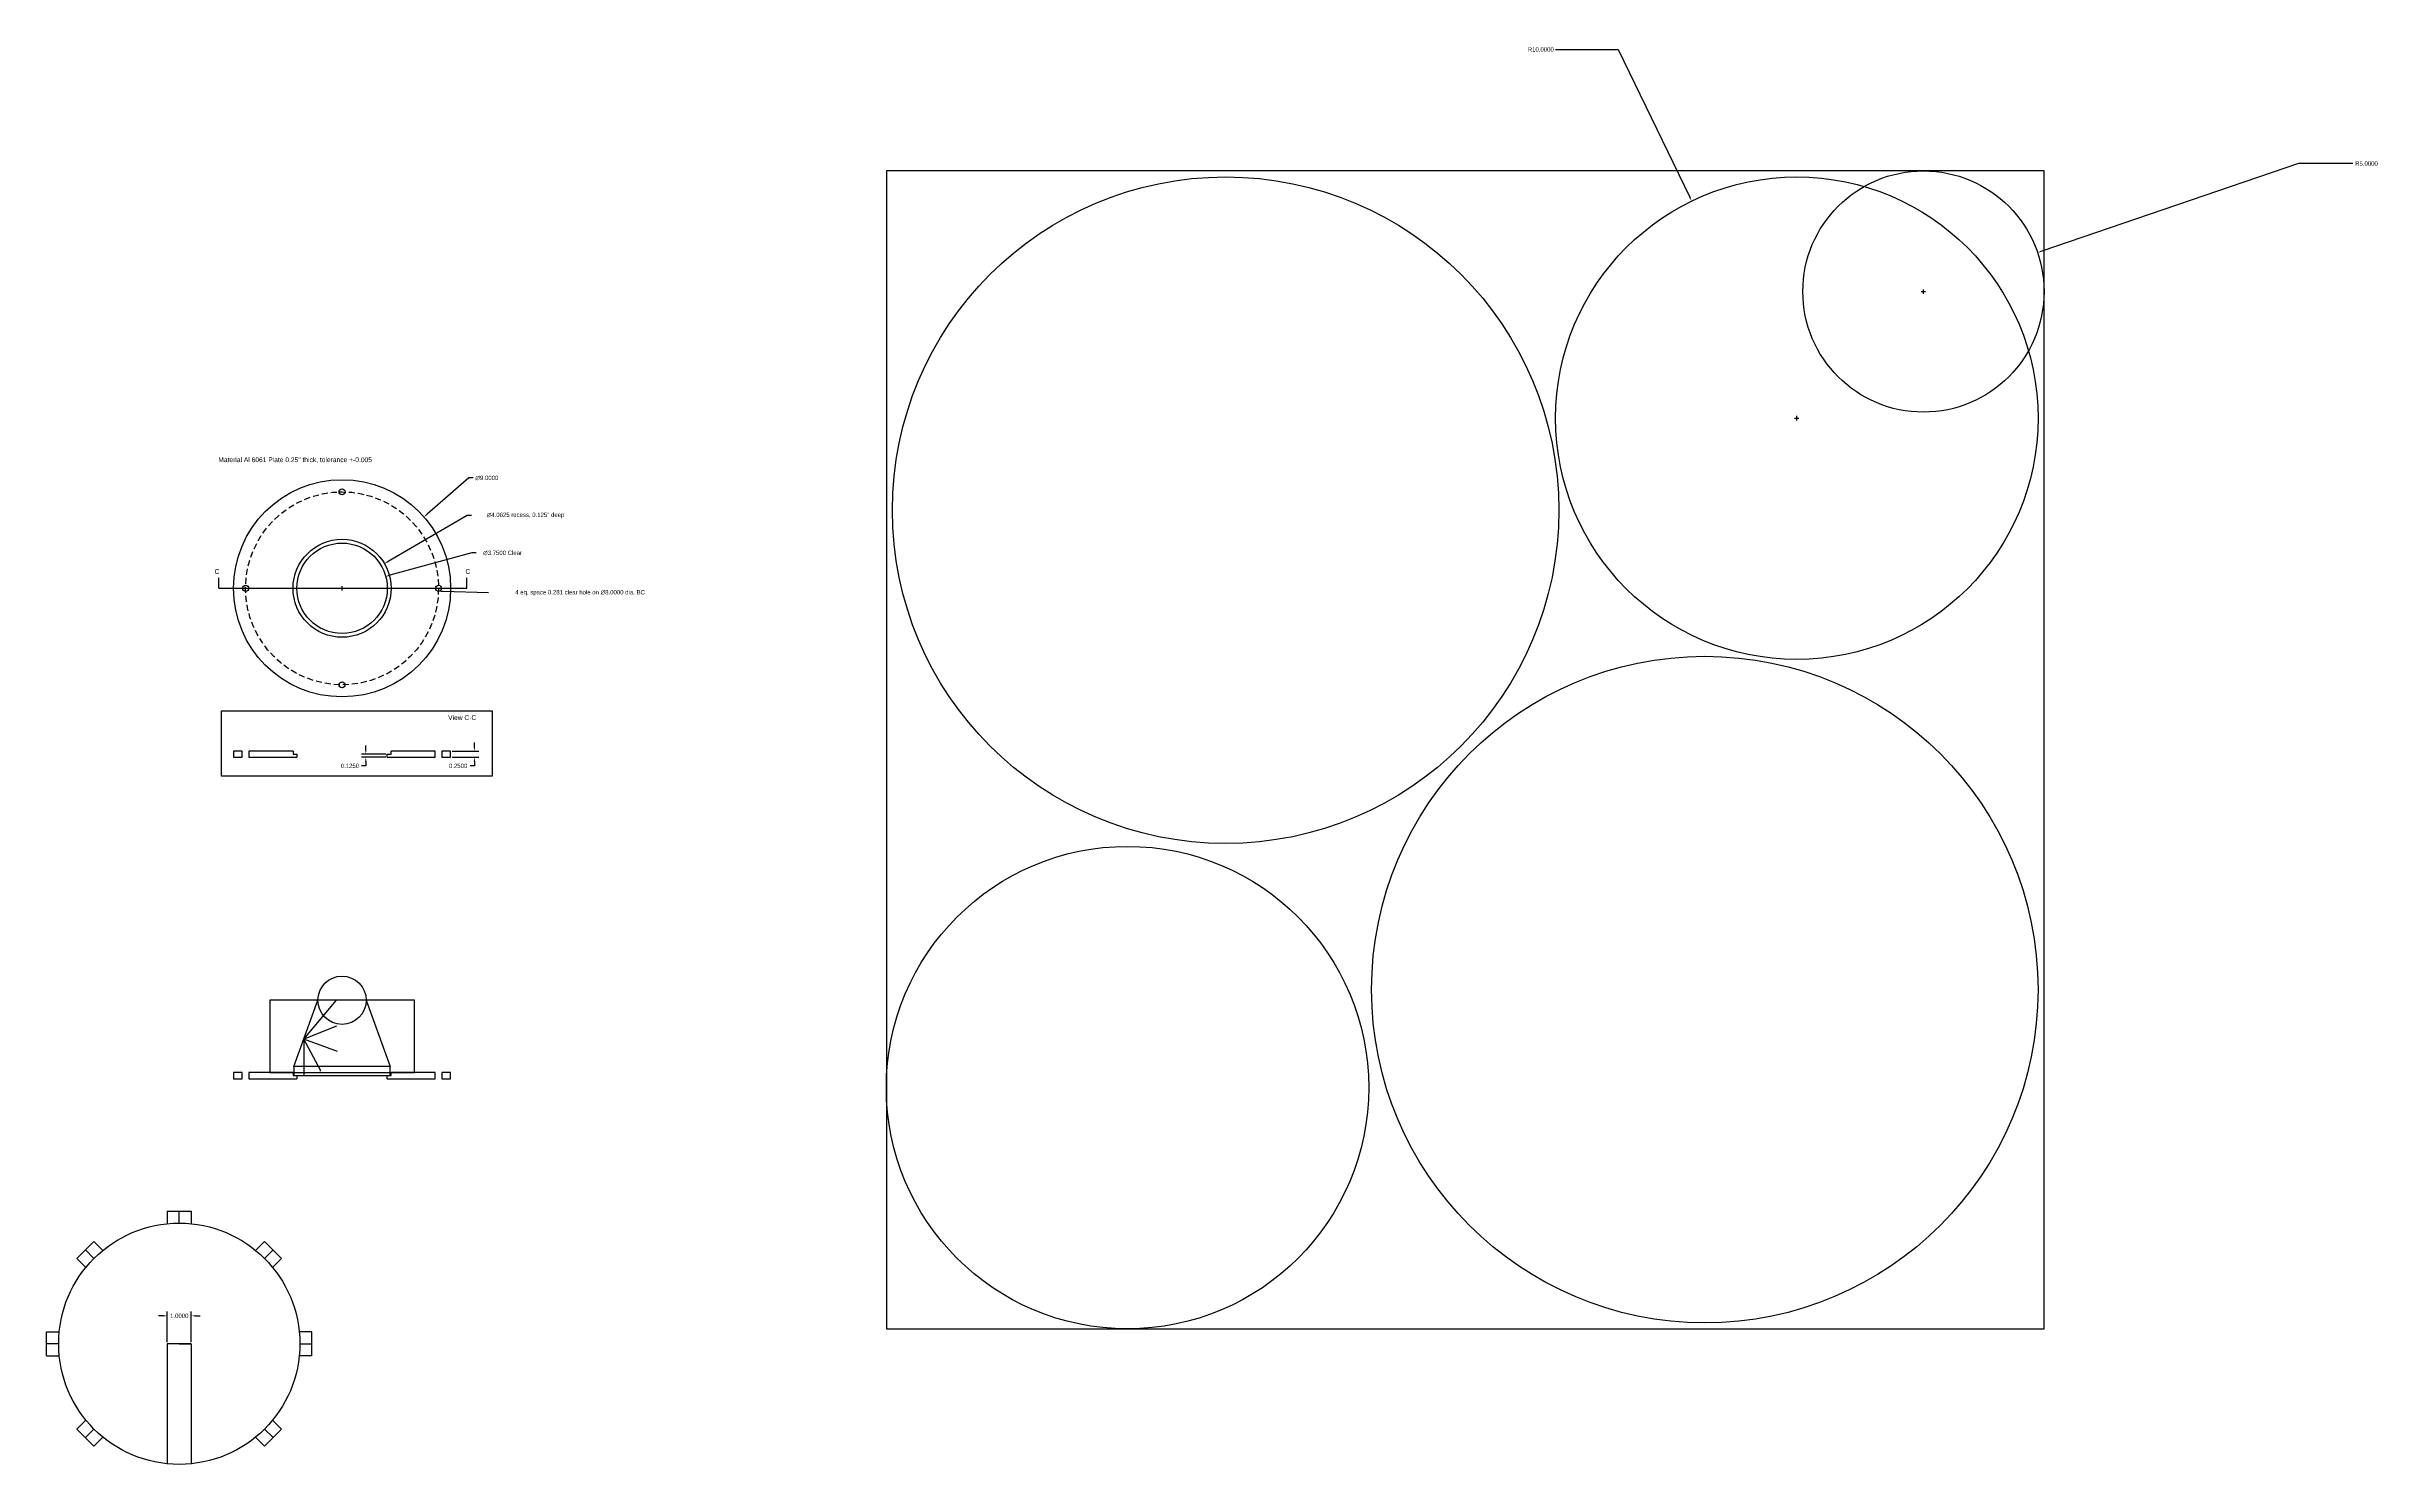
# Model space of a CAD drawing. Header units: inches. Extents: x -116 to 250, y -285 to 80.
# Drawn here: x 51 to 147.6, y -188.3 to -129.5 of the extents above; entities that cross this region are included whole.
import ezdxf

# ---------------------------------------------------------------- set-up
doc = ezdxf.new("R2010")
doc.units = ezdxf.units.IN
doc.header["$MEASUREMENT"] = 0
doc.linetypes.add('HIDDEN', pattern=[0.375, 0.25, -0.125])
doc.dimstyles.get("Standard").update_dxf_attribs({"dimtxt": 0.18, "dimasz": 0.18, "dimexe": 0.18, "dimexo": 0.0625, "dimgap": 0.09, "dimtad": 0, "dimtih": 1, "dimtoh": 1, "dimdec": 4, "dimzin": 0, "dimdsep": 46, "dimtxsty": 'Standard', "dimcen": 0.09, "dimadec": 0, "dimazin": 0, "dimtfac": 1, "dimtdec": 4, "dimtofl": 0, "dimtmove": 0, "dimatfit": 3, "dimfxl": 1, "dimtolj": 1, "dimtzin": 0, "dimarcsym": 0})

# ---------------------------------------------------------------- blocks, each defined once
blk = doc.blocks.new('*D6')
at = {"color": 0, "lineweight": -2, "transparency": 16777216}
for p, q in [((55.818, -182.146), (55.638, -182.146)), ((55.998, -183.241), (55.998, -181.966)), ((56.998, -183.241), (56.998, -181.966)), ((57.178, -182.146), (57.358, -182.146))]:
    blk.add_line(p, q, dxfattribs=at)
at = {"color": 0, "transparency": 16777216}
for points in [[(55.818, -182.116), (55.818, -182.176), (55.998, -182.146)], [(57.178, -182.116), (57.178, -182.176), (56.998, -182.146)]]:
    blk.add_solid(points, dxfattribs=at)
at = {"layer": 'Defpoints', "color": 0, "transparency": 16777216}
for p in [(56.998, -182.146), (55.998, -183.303), (56.998, -183.303)]:
    blk.add_point(p, dxfattribs=at)
at = {"color": 0, "transparency": 16777216, "insert": (56.498, -182.146), "char_height": 0.18, "attachment_point": 5}
blk.add_mtext('\\A1;1.0000', dxfattribs=at)
blk = doc.blocks.new('*D15')
at = {"color": 0, "lineweight": -2, "transparency": 16777216}
for p, q in [((113.563, -129.655), (116.159, -129.655)), ((116.159, -129.655), (119.125, -135.776)), ((123.474, -144.937), (123.654, -144.937)), ((123.564, -145.027), (123.564, -144.847))]:
    blk.add_line(p, q, dxfattribs=at)
at = {"color": 0, "transparency": 16777216}
blk.add_solid([(119.152, -135.763), (119.098, -135.789), (119.204, -135.938)], dxfattribs=at)
at = {"layer": 'Defpoints', "color": 0, "transparency": 16777216}
for p in [(119.204, -135.938), (123.564, -144.937)]:
    blk.add_point(p, dxfattribs=at)
at = {"color": 0, "transparency": 16777216, "insert": (112.948, -129.655), "char_height": 0.18, "attachment_point": 5}
blk.add_mtext('\\A1;R10.0000', dxfattribs=at)
blk = doc.blocks.new('*D16')
at = {"color": 0, "lineweight": -2, "transparency": 16777216}
for p, q in [((144.36, -134.382), (133.717, -138.014)), ((146.613, -134.382), (144.36, -134.382)), ((128.724, -139.687), (128.904, -139.687)), ((128.814, -139.777), (128.814, -139.597))]:
    blk.add_line(p, q, dxfattribs=at)
at = {"color": 0, "transparency": 16777216}
blk.add_solid([(133.707, -137.986), (133.727, -138.042), (133.547, -138.072)], dxfattribs=at)
at = {"layer": 'Defpoints', "color": 0, "transparency": 16777216}
for p in [(133.547, -138.072), (128.814, -139.687)]:
    blk.add_point(p, dxfattribs=at)
at = {"color": 0, "transparency": 16777216, "insert": (147.183, -134.382), "char_height": 0.18, "attachment_point": 5}
blk.add_mtext('\\A1;R5.0000', dxfattribs=at)
blk = doc.blocks.new('*D26')
at = {"color": 0, "lineweight": -2, "transparency": 16777216}
for p, q in [((68.439, -148.97), (65.159, -150.878)), ((68.619, -148.97), (68.439, -148.97)), ((63.157, -151.99), (63.337, -151.99)), ((63.247, -152.08), (63.247, -151.9))]:
    blk.add_line(p, q, dxfattribs=at)
at = {"color": 0, "transparency": 16777216}
blk.add_solid([(65.143, -150.852), (65.174, -150.904), (65.003, -150.969)], dxfattribs=at)
at = {"layer": 'Defpoints', "color": 0, "transparency": 16777216}
for p in [(65.003, -150.969), (61.491, -153.011)]:
    blk.add_point(p, dxfattribs=at)
at = {"color": 0, "transparency": 16777216, "insert": (70.854, -148.97), "char_height": 0.18, "attachment_point": 5}
blk.add_mtext('\\A1;∅4.0625 recess, 0.125" deep', dxfattribs=at)
blk = doc.blocks.new('*D27')
at = {"color": 0, "lineweight": -2, "transparency": 16777216}
for p, q in [((68.626, -150.525), (65.23, -151.45)), ((68.806, -150.525), (68.626, -150.525)), ((63.157, -151.99), (63.337, -151.99)), ((63.247, -152.08), (63.247, -151.9))]:
    blk.add_line(p, q, dxfattribs=at)
at = {"color": 0, "transparency": 16777216}
blk.add_solid([(65.222, -151.421), (65.238, -151.479), (65.056, -151.497)], dxfattribs=at)
at = {"layer": 'Defpoints', "color": 0, "transparency": 16777216}
for p in [(65.056, -151.497), (61.438, -152.483)]:
    blk.add_point(p, dxfattribs=at)
at = {"color": 0, "transparency": 16777216, "insert": (69.901, -150.525), "char_height": 0.18, "attachment_point": 5}
blk.add_mtext('\\A1;∅3.7500 Clear', dxfattribs=at)
blk = doc.blocks.new('*D28')
at = {"color": 0, "lineweight": -2, "transparency": 16777216}
for p, q in [((63.157, -151.99), (63.337, -151.99)), ((63.247, -152.08), (63.247, -151.9)), ((69.321, -152.18), (67.425, -152.121))]:
    blk.add_line(p, q, dxfattribs=at)
at = {"color": 0, "transparency": 16777216}
blk.add_solid([(67.426, -152.091), (67.424, -152.151), (67.245, -152.115)], dxfattribs=at)
at = {"layer": 'Defpoints', "color": 0, "transparency": 16777216}
for p in [(59.249, -151.865), (67.245, -152.115)]:
    blk.add_point(p, dxfattribs=at)
at = {"color": 0, "transparency": 16777216, "insert": (73.116, -152.18), "char_height": 0.18, "attachment_point": 5}
blk.add_mtext('\\A1;4 eq. space 0.281 clear hole on ∅8.0000 dia. BC', dxfattribs=at)
blk = doc.blocks.new('*D29')
at = {"color": 0, "lineweight": -2, "transparency": 16777216}
for p, q in [((68.501, -147.416), (66.777, -148.917)), ((68.681, -147.416), (68.501, -147.416)), ((63.157, -151.99), (63.337, -151.99)), ((63.247, -152.08), (63.247, -151.9))]:
    blk.add_line(p, q, dxfattribs=at)
at = {"color": 0, "transparency": 16777216}
blk.add_solid([(66.757, -148.894), (66.796, -148.94), (66.641, -149.035)], dxfattribs=at)
at = {"layer": 'Defpoints', "color": 0, "transparency": 16777216}
for p in [(66.641, -149.035), (59.853, -154.945)]:
    blk.add_point(p, dxfattribs=at)
at = {"color": 0, "transparency": 16777216, "insert": (69.251, -147.416), "char_height": 0.18, "attachment_point": 5}
blk.add_mtext('\\A1;∅9.0000', dxfattribs=at)
blk = doc.blocks.new('*D30')
at = {"color": 0, "lineweight": -2, "transparency": 16777216}
for p, q in [((68.736, -158.56), (68.736, -158.38)), ((67.81, -158.74), (68.916, -158.74)), ((67.81, -158.99), (68.916, -158.99)), ((68.736, -159.35), (68.556, -159.35)), ((68.736, -159.17), (68.736, -159.35))]:
    blk.add_line(p, q, dxfattribs=at)
at = {"color": 0, "transparency": 16777216}
for points in [[(68.706, -158.56), (68.766, -158.56), (68.736, -158.74)], [(68.706, -159.17), (68.766, -159.17), (68.736, -158.99)]]:
    blk.add_solid(points, dxfattribs=at)
at = {"layer": 'Defpoints', "color": 0, "transparency": 16777216}
for p in [(67.747, -158.74), (67.747, -158.99), (68.736, -158.99)]:
    blk.add_point(p, dxfattribs=at)
at = {"color": 0, "transparency": 16777216, "insert": (68.061, -159.35), "char_height": 0.18, "attachment_point": 5}
blk.add_mtext('\\A1;0.2500', dxfattribs=at)
blk = doc.blocks.new('*D31')
at = {"color": 0, "lineweight": -2, "transparency": 16777216}
for p, q in [((65.06, -158.865), (64.053, -158.865)), ((65.06, -158.99), (64.053, -158.99)), ((64.233, -159.35), (64.053, -159.35)), ((64.233, -158.685), (64.233, -158.505)), ((64.233, -159.17), (64.233, -159.35))]:
    blk.add_line(p, q, dxfattribs=at)
at = {"color": 0, "transparency": 16777216}
for points in [[(64.203, -158.685), (64.263, -158.685), (64.233, -158.865)], [(64.203, -159.17), (64.263, -159.17), (64.233, -158.99)]]:
    blk.add_solid(points, dxfattribs=at)
at = {"layer": 'Defpoints', "color": 0, "transparency": 16777216}
for p in [(64.233, -158.99), (65.122, -158.865), (65.122, -158.99)]:
    blk.add_point(p, dxfattribs=at)
at = {"color": 0, "transparency": 16777216, "insert": (63.573, -159.35), "char_height": 0.18, "attachment_point": 5}
blk.add_mtext('\\A1;0.1250', dxfattribs=at)

msp = doc.modelspace()

# ---------------------------------------------------------------- linework, layer by layer
for p, q in [((85.8145, -134.68699), (85.8145, -182.68699)), ((133.8145, -134.68699), (85.8145, -134.68699)), ((133.8145, -182.68699), (133.8145, -134.68699)), ((58.14108, -151.98993), (58.14108, -151.55971)), ((68.42712, -151.98993), (68.42712, -151.55971)), ((58.14108, -151.98993), (68.42712, -151.98993)), ((58.74707, -158.98993), (59.10657, -158.98993)), ((59.38757, -158.98993), (61.37207, -158.98993)), ((65.12207, -158.98993), (67.10657, -158.98993)), ((67.38757, -158.98993), (67.74707, -158.98993)), ((61.24707, -171.81577), (62.24707, -169.06577)), ((61.65937, -170.68195), (63.01389, -169.06577)), ((64.24707, -169.06577), (65.24707, -171.81577)), ((63.0167, -170.13971), (61.65937, -170.68195)), ((62.35136, -171.96941), (61.65937, -170.68195)), ((63.05933, -171.19103), (61.65937, -170.68195)), ((61.65937, -170.68195), (61.65937, -172.19077)), ((62.35136, -172.00648), (62.35136, -171.96941)), ((58.74707, -172.31577), (59.10657, -172.31577)), ((59.38757, -172.31577), (61.37207, -172.31577)), ((65.12207, -172.31577), (67.10657, -172.31577)), ((67.38757, -172.31577), (67.74707, -172.31577)), ((55.998, -177.80305), (56.998, -177.80305)), ((55.998, -177.80305), (55.998, -178.32812)), ((56.498, -178.30305), (56.498, -177.80305)), ((56.998, -177.80305), (56.998, -178.32812)), ((52.25536, -179.76752), (52.96247, -179.06041)), ((52.96247, -179.76752), (52.60891, -179.41397)), ((52.96247, -179.06041), (53.33374, -179.43169)), ((60.03353, -179.06041), (59.66226, -179.43169)), ((60.03353, -179.06041), (60.74064, -179.76752)), ((60.03353, -179.76752), (60.38709, -179.41397)), ((52.25536, -179.76752), (52.62663, -180.13879)), ((60.74064, -179.76752), (60.36936, -180.13879)), ((50.998, -183.80305), (50.998, -182.80305)), ((50.998, -182.80305), (51.52306, -182.80305)), ((51.498, -183.30305), (50.998, -183.30305)), ((56.998, -183.30305), (55.998, -183.30305)), ((55.998, -183.30305), (55.998, -188.27799)), ((56.498, -183.30305), (56.998, -183.30305)), ((56.998, -183.30305), (56.998, -188.27799)), ((61.998, -182.80305), (61.47294, -182.80305)), ((61.498, -183.30305), (61.998, -183.30305)), ((61.998, -183.80305), (61.998, -182.80305)), ((85.8145, -182.68699), (133.8145, -182.68699)), ((50.998, -183.80305), (51.52306, -183.80305)), ((61.998, -183.80305), (61.47294, -183.80305)), ((52.25536, -186.83859), (52.62663, -186.46731)), ((60.74064, -186.83859), (60.36936, -186.46731)), ((52.25536, -186.83859), (52.96247, -187.54569)), ((52.96247, -186.83859), (52.60891, -187.19214)), ((52.96247, -187.54569), (53.33374, -187.17442)), ((60.03353, -187.54569), (59.66226, -187.17442)), ((60.03353, -186.83859), (60.38709, -187.19214)), ((60.03353, -187.54569), (60.74064, -186.83859))]:
    msp.add_line(p, q)
at = {"color": 7}
msp.add_line((63.24707, -151.98993), (63.24707, -151.98993), dxfattribs=at)
for points in [[(58.25284, -157.07417), (69.46937, -157.07417), (69.46937, -159.77127), (58.25284, -159.77127)], [(60.24707, -172.06577), (66.24707, -172.06577), (66.24707, -169.06577), (60.24707, -169.06577)], [(61.24707, -172.19077), (65.24707, -172.19077), (65.24707, -171.81577), (61.24707, -171.81577)]]:
    msp.add_lwpolyline(points, close=True)
for points in [[(59.10657, -158.73993), (58.74707, -158.73993), (58.74707, -158.98993), (59.10657, -158.98993)], [(59.10657, -158.98993), (59.10657, -158.73993)], [(61.21582, -158.73993), (59.38757, -158.73993)], [(59.38757, -158.73993), (59.38757, -158.98993)], [(59.38757, -158.98993), (61.37207, -158.98993)], [(61.21582, -158.73993), (61.21582, -158.86493), (61.37207, -158.86493)], [(61.37207, -158.86493), (61.37207, -158.98993)], [(65.12207, -158.86493), (65.27832, -158.86493), (65.27832, -158.73993)], [(65.12207, -158.98993), (65.12207, -158.86493)], [(65.12207, -158.98993), (67.10657, -158.98993)], [(67.10657, -158.73993), (65.27832, -158.73993)], [(67.10657, -158.98993), (67.10657, -158.73993)], [(67.38757, -158.98993), (67.74707, -158.98993), (67.74707, -158.73993), (67.38757, -158.73993)], [(67.38757, -158.73993), (67.38757, -158.98993)], [(59.10657, -172.06577), (58.74707, -172.06577), (58.74707, -172.31577), (59.10657, -172.31577)], [(59.10657, -172.31577), (59.10657, -172.06577)], [(61.21582, -172.06577), (59.38757, -172.06577)], [(59.38757, -172.06577), (59.38757, -172.31577)], [(59.38757, -172.31577), (61.37207, -172.31577)], [(61.21582, -172.06577), (61.21582, -172.19077), (61.37207, -172.19077)], [(61.37207, -172.19077), (61.37207, -172.31577)], [(65.12207, -172.19077), (65.27832, -172.19077), (65.27832, -172.06577)], [(65.12207, -172.31577), (65.12207, -172.19077)], [(65.12207, -172.31577), (67.10657, -172.31577)], [(67.10657, -172.06577), (65.27832, -172.06577)], [(67.10657, -172.31577), (67.10657, -172.06577)], [(67.38757, -172.31577), (67.74707, -172.31577), (67.74707, -172.06577), (67.38757, -172.06577)], [(67.38757, -172.06577), (67.38757, -172.31577)]]:
    msp.add_lwpolyline(points)
for centre, radius in [((99.8795, -148.75199), 13.815), ((123.5645, -144.93699), 10), ((128.8145, -139.68699), 5), ((119.7495, -168.62199), 13.815), ((95.8145, -172.68699), 10), ((63.24707, -169.06577), 1), ((56.498, -183.30305), 5)]:
    msp.add_circle(centre, radius)
for centre, radius in [((63.24707, -151.98993), 4.5), ((63.24707, -147.98993), 0.125), ((63.24707, -151.98993), 2.03125), ((63.24707, -151.98993), 1.875), ((59.24707, -151.98993), 0.125), ((67.24707, -151.98993), 0.125), ((63.24707, -155.98993), 0.125)]:
    msp.add_circle(centre, radius, dxfattribs=at)
at = {"linetype": 'HIDDEN'}
msp.add_circle((63.24707, -151.98993), 4, dxfattribs=at)

# ---------------------------------------------------------------- texts
at = {"char_height": 0.2, "attachment_point": 1}
for s, width, insert in [('Material Al 6061 Plate 0.25" thick, tolerance +-0.005', 6.6804201, (58.11681, -146.56021)), ('C^I^I^I^I^I^I^I^I^I^I^I^I^IC', 11.0316771, (57.96384, -151.19313)), ('View C-C', 5.2960033, (67.64575, -157.24898))]:
    msp.add_mtext_dynamic_manual_height_columns(s, width=width, gutter_width=1, heights=[0], dxfattribs=dict(at, insert=insert))

# ---------------------------------------------------------------- dimensions: what is measured, and where the dimension line sits
for center, mpoint, picture, middle in [((123.5645, -144.93699), (119.20359, -135.93797), '*D15', (112.94764, -129.65452)), ((128.8145, -139.68699), (133.54657, -138.07222), '*D16', (147.18261, -134.38223))]:
    dim = msp.add_radius_dim(center=center, mpoint=mpoint, dimstyle='Standard')
    dim.commit()
    dim.dimension.update_dxf_attribs({"geometry": picture, "text_midpoint": middle, "dimtype": 164})
dim = msp.add_diameter_dim_2p(p1=(59.85312, -154.94477), p2=(66.64102, -149.03508), dimstyle='Standard')
dim.commit()
dim.dimension.update_dxf_attribs({"geometry": '*D29', "text_midpoint": (69.2512, -147.41557), "dimtype": 163})
for p1, p2, text, picture, middle in [((61.49121, -153.01117), (65.00293, -150.96868), '<> recess, 0.125" deep', '*D26', (70.85399, -148.97021)), ((59.24903, -151.86494), (67.24512, -152.11491), '4 eq. space 0.281 clear hole on <> dia. BC', '*D28', (69.32106, -152.17981)), ((61.43799, -152.48271), (65.05616, -151.49714), '<> Clear', '*D27', (69.90061, -150.52484))]:
    dim = msp.add_diameter_dim_2p(p1=p1, p2=p2, text=text, dimstyle='Standard')
    dim.commit()
    dim.dimension.update_dxf_attribs({"geometry": picture, "text_midpoint": middle, "dimtype": 163})
for base, p1, p2, picture, middle in [((68.73557, -158.98993), (67.74707, -158.73993), (67.74707, -158.98993), '*D30', (68.06057, -159.34993)), ((64.23265, -158.98993), (65.12207, -158.86493), (65.12207, -158.98993), '*D31', (63.57265, -159.34993))]:
    dim = msp.add_linear_dim(base=base, p1=p1, p2=p2, angle=90, dimstyle='Standard')
    dim.commit()
    dim.dimension.update_dxf_attribs({"geometry": picture, "text_midpoint": middle})
dim = msp.add_linear_dim(base=(56.998, -182.14582), p1=(55.998, -183.30305), p2=(56.998, -183.30305), dimstyle='Standard')
dim.commit()
dim.dimension.update_dxf_attribs({"geometry": '*D6', "text_midpoint": (56.498, -182.14582)})

doc.saveas('drawing.dxf')
